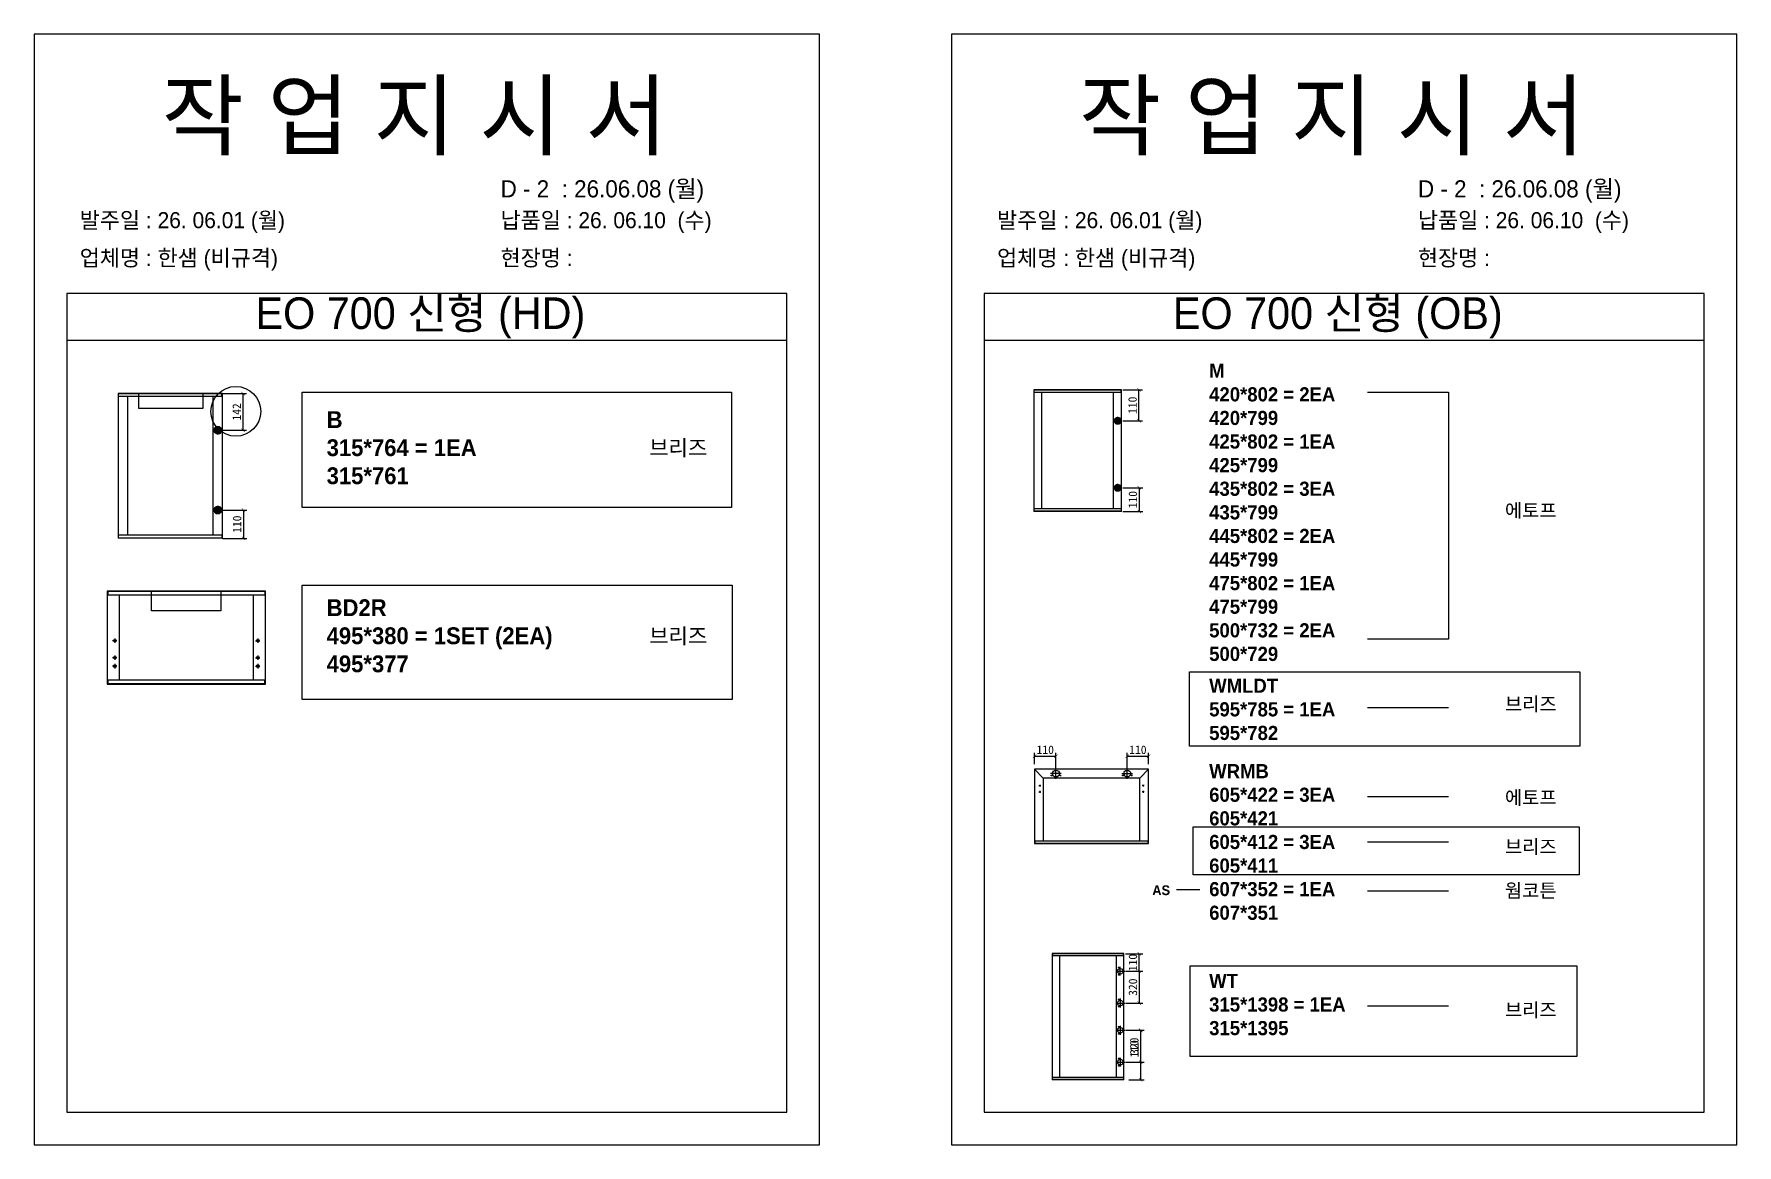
# Model space of a CAD drawing. Header units: millimetres. Extents: x -44117 to 256353, y -2095463 to 65325.
# Drawn here: x 110836 to 115851, y -978236 to -974964 of the extents above; entities that cross this region are included whole.
import ezdxf

# ---------------------------------------------------------------- set-up
doc = ezdxf.new("R2010")
doc.units = ezdxf.units.MM
doc.header["$LTSCALE"] = 10
doc.layers.add('Layer1', color=7, linetype='Continuous', lineweight=70)
doc.styles.add('MtX_Gulim', font='')
doc.styles.get('MtX_Gulim').set_extended_font_data('Gulim', bold=True)
doc.dimstyles.new('ISO-25', dxfattribs={"dimtxt": 2.5, "dimasz": 2.5, "dimexe": 1, "dimexo": 1, "dimtad": 1, "dimtxsty": 'Standard', "dimblk": 'ARCHTICK', "dimcen": 2.5, "dimadec": 0, "dimazin": 0, "dimtfac": 1, "dimtmove": 0, "dimatfit": 3, "dimfxl": 0, "dimarcsym": 0})

msp = doc.modelspace()

# ---------------------------------------------------------------- texts
at = {"color": 1, "linetype": 'Continuous', "style": 'MtX_Gulim'}
msp.add_text('AS', height=28.912273, dxfattribs=at).set_placement((114129.43803, -977500.12545))
at = {"attachment_point": 1}
for s, width, gutter_width, heights, insert, char_height in [('{\\fGulim|b0|i0|c129|p50;작 업 지 시 서}', 4553.9528048, 17.21164, [-214.58863], (111212.03012, -975107.60256), 192.7704086), ('{\\fGulim|b0|i0|c129|p50;작 업 지 시 서}', 4553.9528048, 17.21164, [-214.58863], (113913.4961, -975107.60256), 192.7704086), ('\\pt11;{\\fGulim|b0|i0|c129|p50;발주일 : 26. 06.01 (월)}', 4553.9528048, 17.21164, [47.50981], (110970.77884, -975488.62762), 47.2287501), ('{\\fGulim|b0|i0|c129|p50;납품일 : 26. 06.10  (수)}', 4553.9528048, 17.21164, [48.31684], (112209.98686, -975488.62762), 47.2287501), ('\\pt11;{\\fGulim|b0|i0|c129|p50;발주일 : 26. 06.01 (월)}', 4553.9528048, 17.21164, [47.50981], (113672.24482, -975488.62762), 47.2287501), ('{\\fGulim|b0|i0|c129|p50;납품일 : 26. 06.10  (수)}', 4553.9528048, 17.21164, [48.31684], (114911.45284, -975488.62762), 47.2287501), ('{\\fGulim|b0|i0|c129|p50;업체명 : 한샘 (비규격)}', 4553.9528048, 17.21164, [49.72484], (110970.77884, -975599.68566), 47.2287501), ('{\\fGulim|b0|i0|c129|p50;현장명 :  }', 4553.9528048, 17.21164, [52.69999], (112209.98686, -975599.68566), 47.2287501), ('{\\fGulim|b0|i0|c129|p50;업체명 : 한샘 (비규격)}', 4553.9528048, 17.21164, [49.72484], (113672.24482, -975599.68566), 47.2287501), ('{\\fGulim|b0|i0|c129|p50;현장명 :  }', 4553.9528048, 17.21164, [52.69999], (114911.45284, -975599.68566), 47.2287501), ('{\\fGulim|b0|i0|c129|p50;EO 700 신형 (HD)}', 2199.0574109, 8.31133, [-117.13327], (111488.50585, -975739.61946), 93.0868662), ('{\\fGulim|b0|i0|c129|p50;EO 700 신형 (OB)}', 2199.0574109, 8.31133, [-117.13327], (114189.97183, -975739.61946), 93.0868662), ('{\\f굴림|b1|i0|c129|p50;M\\P420*802 = 2EA\\P\\C1;420*799\\P\\C256;425*802 = 1EA\\P\\C1;425*799\\P\\C256;435*802 = 3EA\\P\\C1;435*799\\P\\C256;445*802 = 2EA\\P\\C1;445*799\\P\\C256;475*802 = 1EA\\P\\C1;475*799\\P\\C256;500*732 = 2EA\\P\\C1;500*729}', 12604.7778903, 162.10861, [-877.75748], (114296.92287, -975934.92284), 41.6850715), ('{\\f굴림|b1|i0|c129|p50;B\\P315*764 = 1EA\\P\\C1;315*761}', 14993.694483, 192.8322, [-216.37871], (111698.02486, -976074.86652), 49.5854217), ('{\\f굴림|b1|i0|c129|p50;브리즈}', 13746.5878503, 176.7933, [-50.51237], (112647.83363, -976159.9795), 45.4611341), ('{\\f굴림|b1|i0|c129|p50;에토프}', 12234.9459212, 157.35224, [-45.01131], (115167.82103, -976347.06631), 40.4620058), ('{\\f굴림|b1|i0|c129|p50;BD2R\\P495*380 = 1SET (2EA)\\P\\C1;495*377}', 14993.694483, 192.8322, [-221.95379], (111698.02486, -976628.76309), 49.5854217), ('{\\f굴림|b1|i0|c129|p50;브리즈}', 13746.5878503, 176.7933, [-50.51237], (112647.83363, -976713.87607), 45.4611341), ('{\\f굴림|b1|i0|c129|p50;WMLDT\\P595*785 = 1EA\\P\\C1;595*782}', 12604.7778903, 162.10861, [-182.01378], (114296.92287, -976862.55046), 41.6850715), ('{\\f굴림|b1|i0|c129|p50;브리즈}', 12234.9459212, 157.35224, [-44.95778], (115167.82103, -976917.21493), 40.4620058), ('{\\f굴림|b1|i0|c129|p50;WRMB\\P605*422 = 3EA\\P\\C1;605*421\\P\\C256;605*412 = 3EA\\P\\C1;605*411\\P\\C256;607*352 = 1EA\\P\\C1;607*351}', 12604.7778903, 162.10861, [-460.41051], (114296.92287, -977114.11042), 41.6850715), ('{\\f굴림|b1|i0|c129|p50;에토프}', 12234.9459212, 157.35224, [-45.01131], (115167.82103, -977192.66802), 40.4620058), ('{\\f굴림|b1|i0|c129|p50;브리즈}', 12234.9459212, 157.35224, [-44.95778], (115167.82103, -977337.44125), 40.4620058), ('{\\f굴림|b1|i0|c129|p50;웜코튼}', 12234.9459212, 157.35224, [-43.67328], (115167.82103, -977466.38396), 40.4620058), ('{\\f굴림|b1|i0|c129|p50;WT\\P315*1398 = 1EA\\P\\C1;315*1395}', 12604.7778903, 162.10861, [-182.06892], (114296.92287, -977731.88017), 41.6850715), ('{\\f굴림|b1|i0|c129|p50;브리즈}', 12234.9459212, 157.35224, [-44.95778], (115167.82103, -977817.92734), 40.4620058)]:
    msp.add_mtext_dynamic_manual_height_columns(s, width=width, gutter_width=gutter_width, heights=heights, dxfattribs=dict(at, insert=insert, char_height=char_height))
at = {"color": 1, "char_height": 50.4900421, "attachment_point": 1}
for insert in [(112210.25269, -975394.74347), (114911.71867, -975394.74347)]:
    msp.add_mtext_dynamic_manual_height_columns('{\\fGulim|b0|i0|c129|p50;D - 2  : 26.06.08 (월)}', width=4868.417403, gutter_width=18.40016, heights=[51.65327], dxfattribs=dict(at, insert=insert))

# ---------------------------------------------------------------- blocks, each defined once
blk = doc.blocks.new('_ArchTick')
at = {"color": 0, "linetype": 'ByBlock', "const_width": 0.15}
blk.add_lwpolyline([(-0.5, -0.5), (0.5, 0.5)], dxfattribs=at)
blk = doc.blocks.new('*D6670')
at = {"color": 0, "lineweight": -2}
for p, q in [((111392.7, -976022.8), (111462, -976022.8)), ((111452, -976131.1), (111452, -976022.8)), ((111392.7, -976131.1), (111462, -976131.1))]:
    blk.add_line(p, q, dxfattribs=at)
at = {"layer": 'Defpoints', "color": 0}
for p in [(111377.7, -976022.8), (111452, -976022.8), (111377.7, -976131.1)]:
    blk.add_point(p, dxfattribs=at)
at = {"color": 0, "lineweight": -2, "xscale": 10, "yscale": 10, "zscale": 10}
for p, rotation in [((111452, -976022.8), 90), ((111452, -976131.1), 270)]:
    blk.add_blockref('_ArchTick', p, dxfattribs=dict(at, rotation=rotation))
at = {"color": 0, "insert": (111433.2, -976077), "char_height": 25, "attachment_point": 5, "rotation": 90}
blk.add_mtext('142', dxfattribs=at)
blk = doc.blocks.new('*D6671')
at = {"color": 0, "lineweight": -2}
for p, q in [((111392.7, -976366), (111463.2, -976366)), ((111453.2, -976366), (111453.2, -976449.3)), ((111392.7, -976449.3), (111463.2, -976449.3))]:
    blk.add_line(p, q, dxfattribs=at)
at = {"layer": 'Defpoints', "color": 0}
for p in [(111377.7, -976366), (111377.7, -976449.3), (111453.2, -976449.3)]:
    blk.add_point(p, dxfattribs=at)
at = {"color": 0, "lineweight": -2, "xscale": 10, "yscale": 10, "zscale": 10}
for p, rotation in [((111453.2, -976366), 90), ((111453.2, -976449.3), 270)]:
    blk.add_blockref('_ArchTick', p, dxfattribs=dict(at, rotation=rotation))
at = {"color": 0, "insert": (111434.4, -976407.6), "char_height": 25, "attachment_point": 5, "rotation": 90}
blk.add_mtext('110', dxfattribs=at)
blk = doc.blocks.new('*D6672')
at = {"color": 0, "lineweight": -2}
for p, q in [((114042.7, -976011.9), (114100.1, -976011.9)), ((114090.1, -976103), (114090.1, -976011.9)), ((114042.7, -976103), (114100.1, -976103))]:
    blk.add_line(p, q, dxfattribs=at)
at = {"layer": 'Defpoints', "color": 0}
for p in [(114027.7, -976011.9), (114090.1, -976011.9), (114027.7, -976103)]:
    blk.add_point(p, dxfattribs=at)
at = {"color": 0, "lineweight": -2, "xscale": 10, "yscale": 10, "zscale": 10}
for p, rotation in [((114090.1, -976011.9), 90), ((114090.1, -976103), 270)]:
    blk.add_blockref('_ArchTick', p, dxfattribs=dict(at, rotation=rotation))
at = {"color": 0, "insert": (114071.3, -976057.4), "char_height": 25, "attachment_point": 5, "rotation": 90}
blk.add_mtext('110', dxfattribs=at)
blk = doc.blocks.new('*D6673')
at = {"color": 0, "lineweight": -2}
for p, q in [((114042.7, -976300.4), (114101.1, -976300.4)), ((114091.1, -976300.4), (114091.1, -976370.4)), ((114042.7, -976370.4), (114101.1, -976370.4))]:
    blk.add_line(p, q, dxfattribs=at)
at = {"layer": 'Defpoints', "color": 0}
for p in [(114027.7, -976300.4), (114027.7, -976370.4), (114091.1, -976370.4)]:
    blk.add_point(p, dxfattribs=at)
at = {"color": 0, "lineweight": -2, "xscale": 10, "yscale": 10, "zscale": 10}
for p, rotation in [((114091.1, -976300.4), 90), ((114091.1, -976370.4), 270)]:
    blk.add_blockref('_ArchTick', p, dxfattribs=dict(at, rotation=rotation))
at = {"color": 0, "insert": (114072.3, -976335.4), "char_height": 25, "attachment_point": 5, "rotation": 90}
blk.add_mtext('110', dxfattribs=at)
blk = doc.blocks.new('*D6674')
at = {"color": 0, "lineweight": -2}
for p, q in [((113782.8, -977114.5), (113782.8, -977081)), ((113782.8, -977091), (113845.6, -977091)), ((113845.6, -977126.9), (113845.6, -977081))]:
    blk.add_line(p, q, dxfattribs=at)
at = {"layer": 'Defpoints', "color": 0}
for p in [(113845.6, -977091), (113782.8, -977129.5), (113845.6, -977141.9)]:
    blk.add_point(p, dxfattribs=at)
at = {"color": 0, "lineweight": -2, "xscale": 10, "yscale": 10, "zscale": 10, "rotation": 180}
blk.add_blockref('_ArchTick', (113782.8, -977091), dxfattribs=at)
at = {"color": 0, "lineweight": -2, "xscale": 10, "yscale": 10, "zscale": 10}
blk.add_blockref('_ArchTick', (113845.6, -977091), dxfattribs=at)
at = {"color": 0, "insert": (113814.2, -977072.2), "char_height": 25, "attachment_point": 5}
blk.add_mtext('110', dxfattribs=at)
blk = doc.blocks.new('*D6675')
at = {"color": 0, "lineweight": -2}
for p, q in [((114055.6, -977126.9), (114055.6, -977081)), ((114055.6, -977091), (114118.4, -977091)), ((114118.4, -977114.5), (114118.4, -977081))]:
    blk.add_line(p, q, dxfattribs=at)
at = {"layer": 'Defpoints', "color": 0}
for p in [(114118.4, -977091), (114055.6, -977141.9), (114118.4, -977129.5)]:
    blk.add_point(p, dxfattribs=at)
at = {"color": 0, "lineweight": -2, "xscale": 10, "yscale": 10, "zscale": 10, "rotation": 180}
blk.add_blockref('_ArchTick', (114055.6, -977091), dxfattribs=at)
at = {"color": 0, "lineweight": -2, "xscale": 10, "yscale": 10, "zscale": 10}
blk.add_blockref('_ArchTick', (114118.4, -977091), dxfattribs=at)
at = {"color": 0, "insert": (114087, -977072.2), "char_height": 25, "attachment_point": 5}
blk.add_mtext('110', dxfattribs=at)
blk = doc.blocks.new('*D6676')
at = {"color": 0, "lineweight": -2}
for p, q in [((114050.2, -977672.8), (114101.2, -977672.8)), ((114091.2, -977724.3), (114091.2, -977672.8)), ((114050.2, -977724.3), (114101.2, -977724.3))]:
    blk.add_line(p, q, dxfattribs=at)
at = {"layer": 'Defpoints', "color": 0}
for p in [(114035.2, -977672.8), (114091.2, -977672.8), (114035.2, -977724.3)]:
    blk.add_point(p, dxfattribs=at)
at = {"color": 0, "lineweight": -2, "xscale": 10, "yscale": 10, "zscale": 10}
for p, rotation in [((114091.2, -977672.8), 90), ((114091.2, -977724.3), 270)]:
    blk.add_blockref('_ArchTick', p, dxfattribs=dict(at, rotation=rotation))
at = {"color": 0, "insert": (114072.4, -977698.5), "char_height": 25, "attachment_point": 5, "rotation": 90}
blk.add_mtext('110', dxfattribs=at)
blk = doc.blocks.new('*D6677')
at = {"color": 0, "lineweight": -2}
for p, q in [((114095.2, -977991.8), (114095.2, -977923.5)), ((114050.2, -977991.8), (114105.2, -977991.8)), ((114095.2, -978043.9), (114095.2, -977991.8)), ((114060.5, -978043.9), (114105.2, -978043.9))]:
    blk.add_line(p, q, dxfattribs=at)
at = {"layer": 'Defpoints', "color": 0}
for p in [(114035.2, -977991.8), (114095.2, -977991.8), (114045.5, -978043.9)]:
    blk.add_point(p, dxfattribs=at)
at = {"color": 0, "lineweight": -2, "xscale": 10, "yscale": 10, "zscale": 10}
for p, rotation in [((114095.2, -977991.8), 90), ((114095.2, -978043.9), 270)]:
    blk.add_blockref('_ArchTick', p, dxfattribs=dict(at, rotation=rotation))
at = {"color": 0, "insert": (114076.5, -977952.6), "char_height": 25, "attachment_point": 5, "rotation": 90}
blk.add_mtext('110', dxfattribs=at)
blk = doc.blocks.new('*D6678')
at = {"color": 0, "lineweight": -2}
for p, q in [((114050.2, -977898.2), (114105.2, -977898.2)), ((114095.2, -977991.8), (114095.2, -977898.2)), ((114050.2, -977991.8), (114105.2, -977991.8))]:
    blk.add_line(p, q, dxfattribs=at)
at = {"layer": 'Defpoints', "color": 0}
for p in [(114035.2, -977898.2), (114095.2, -977898.2), (114035.2, -977991.8)]:
    blk.add_point(p, dxfattribs=at)
at = {"color": 0, "lineweight": -2, "xscale": 10, "yscale": 10, "zscale": 10}
for p, rotation in [((114095.2, -977898.2), 90), ((114095.2, -977991.8), 270)]:
    blk.add_blockref('_ArchTick', p, dxfattribs=dict(at, rotation=rotation))
at = {"color": 0, "insert": (114076.5, -977945), "char_height": 25, "attachment_point": 5, "rotation": 90}
blk.add_mtext('320', dxfattribs=at)
blk = doc.blocks.new('*D6679')
at = {"color": 0, "lineweight": -2}
for p, q in [((114050.2, -977724.3), (114101.2, -977724.3)), ((114091.2, -977724.3), (114091.2, -977817.9)), ((114050.2, -977817.9), (114101.2, -977817.9))]:
    blk.add_line(p, q, dxfattribs=at)
at = {"layer": 'Defpoints', "color": 0}
for p in [(114035.2, -977724.3), (114035.2, -977817.9), (114091.2, -977817.9)]:
    blk.add_point(p, dxfattribs=at)
at = {"color": 0, "lineweight": -2, "xscale": 10, "yscale": 10, "zscale": 10}
for p, rotation in [((114091.2, -977724.3), 90), ((114091.2, -977817.9), 270)]:
    blk.add_blockref('_ArchTick', p, dxfattribs=dict(at, rotation=rotation))
at = {"color": 0, "insert": (114072.4, -977771.1), "char_height": 25, "attachment_point": 5, "rotation": 90}
blk.add_mtext('320', dxfattribs=at)

# ---------------------------------------------------------------- dimensions: what is measured, and where the dimension line sits
for base, p1, p2, text, picture, middle in [((114090.08267, -976011.92172), (114027.6622, -976102.95642), (114027.6622, -976011.92172), '110', '*D6672', (114071.33267, -976057.43907)), ((111451.98335, -976022.82493), (111377.73266, -976131.11295), (111377.73266, -976022.82493), '142', '*D6670', (111433.23335, -976076.96894)), ((114091.08104, -976370.42018), (114027.6622, -976300.3868), (114027.6622, -976370.42018), '110', '*D6673', (114072.33104, -976335.40349)), ((111453.17093, -976449.26771), (111377.73266, -976365.96127), (111377.73266, -976449.26771), '110', '*D6671', (111434.42093, -976407.61449)), ((114091.16563, -977817.89822), (114035.16005, -977724.28207), (114035.16005, -977817.89822), '320', '*D6679', (114072.41563, -977771.09015)), ((114095.23439, -977898.18829), (114035.16005, -977991.80443), (114035.16005, -977898.18829), '320', '*D6678', (114076.48439, -977944.99636)), ((114095.23439, -977991.80443), (114045.51876, -978043.87567), (114035.16005, -977991.80443), '110', '*D6677', (114076.48439, -977952.63776))]:
    dim = msp.add_linear_dim(base=base, p1=p1, p2=p2, angle=90, text=text, dimstyle='ISO-25', override={"dimscale": 10, "dimasz": 1, "dimexo": 1.5, "dimtxsty": 'Standard'})
    dim.commit()
    dim.dimension.update_dxf_attribs({"geometry": picture, "text_midpoint": middle})
for base, p1, p2, picture, middle in [((113845.63818, -977090.96538), (113782.79546, -977129.5168), (113845.63818, -977141.91238), '*D6674', (113814.21682, -977072.21538)), ((114118.427, -977090.96538), (114055.58429, -977141.91238), (114118.427, -977129.5168), '*D6675', (114087.00565, -977072.21538))]:
    dim = msp.add_linear_dim(base=base, p1=p1, p2=p2, text='110', dimstyle='ISO-25', override={"dimscale": 10, "dimasz": 1, "dimexo": 1.5, "dimtxsty": 'Standard'})
    dim.commit()
    dim.dimension.update_dxf_attribs({"geometry": picture, "text_midpoint": middle})
dim = msp.add_linear_dim(base=(114091.16563, -977672.80503), p1=(114035.16005, -977724.28206), p2=(114035.16005, -977672.80503), angle=90, text='110', dimstyle='ISO-25', override={"dimscale": 10, "dimasz": 1, "dimexo": 1.5, "dimtxsty": 'Standard'})
dim.commit()
dim.dimension.update_dxf_attribs({"geometry": '*D6676', "text_midpoint": (114091.16563, -977698.54355), "dimtype": 160})

# ---------------------------------------------------------------- linework, layer by layer
for p, q in [((113053.25381, -975728.60859), (110932.77931, -975728.60859)), ((115754.71979, -975728.60859), (113634.24529, -975728.60859)), ((113053.25381, -975866.30174), (110932.77931, -975866.30174)), ((115754.71979, -975866.30174), (113634.24529, -975866.30174)), ((113780.69482, -976012.17926), (113780.69482, -976370.16263)), ((114038.80104, -976012.64284), (113780.69482, -976012.64284)), ((114038.5435, -976011.92172), (113780.95236, -976011.92172)), ((114037.51333, -976019.64798), (114037.51333, -976011.92172)), ((114038.80104, -976370.16263), (114038.80104, -976012.17926)), ((111083.95886, -976023.13128), (111083.95886, -976448.96134)), ((111390.98258, -976023.68272), (111083.95886, -976023.68272)), ((111390.98258, -976032.01551), (111083.95886, -976032.01551)), ((111390.67622, -976022.82493), (111084.26521, -976022.82493)), ((111111.22424, -976031.4028), (111111.22424, -976440.07713)), ((111363.41085, -976440.07713), (111363.41085, -976032.01551)), ((111389.45081, -976032.01551), (111389.45081, -976022.82493)), ((111390.98258, -976448.96134), (111390.98258, -976023.13128)), ((114038.80104, -976019.64798), (113780.69482, -976019.64798)), ((113803.61606, -976019.13289), (113803.61606, -976362.69392)), ((114015.62226, -976362.69392), (114015.62226, -976019.64798)), ((114038.80104, -976362.69392), (113780.69482, -976362.69392)), ((113781.98253, -976370.42018), (113781.98253, -976362.69392)), ((114037.51333, -976362.69392), (114037.51333, -976370.42018)), ((114038.80104, -976369.69907), (113780.69482, -976369.69907)), ((114038.5435, -976370.42018), (113780.95236, -976370.42018)), ((111390.98258, -976440.07713), (111083.95886, -976440.07713)), ((111390.98258, -976448.40992), (111083.95886, -976448.40992)), ((111390.67622, -976449.26771), (111084.26521, -976449.26771)), ((111085.49062, -976449.26771), (111085.49062, -976440.07713)), ((111389.45081, -976440.07713), (111389.45081, -976449.26771)), ((111051.82429, -976605.4677), (111051.82429, -976878.663)), ((111517.58705, -976606.17222), (111051.82429, -976606.17222)), ((111517.19565, -976605.07631), (111052.21569, -976605.07631)), ((111053.78127, -976605.07631), (111053.78127, -976616.81822)), ((111515.63006, -976605.07631), (111515.63006, -976616.81822)), ((111517.58705, -976878.663), (111517.58705, -976605.4677)), ((111517.58705, -976616.81822), (111051.82429, -976616.81822)), ((111087.05004, -976616.81822), (111087.05004, -976867.31248)), ((111482.36129, -976867.31248), (111482.36129, -976616.81822)), ((111080.59199, -976750.67609), (111067.67588, -976750.67609)), ((111074.13393, -976744.21803), (111074.13393, -976757.13414)), ((111488.81935, -976750.67609), (111501.73546, -976750.67609)), ((111495.2774, -976744.21803), (111495.2774, -976757.13414)), ((111080.59199, -976800.77494), (111067.67588, -976800.77494)), ((111074.13393, -976794.31688), (111074.13393, -976807.23299)), ((111488.81935, -976800.77494), (111501.73546, -976800.77494)), ((111495.2774, -976794.31688), (111495.2774, -976807.23299)), ((111080.59199, -976825.82437), (111067.67588, -976825.82437)), ((111074.13393, -976819.36631), (111074.13393, -976832.28242)), ((111488.81935, -976825.82437), (111501.73546, -976825.82437)), ((111495.2774, -976819.36631), (111495.2774, -976832.28242)), ((111517.58705, -976867.31248), (111051.82429, -976867.31248)), ((111517.58705, -976877.95849), (111051.82429, -976877.95849)), ((111052.21569, -976879.0544), (111517.19565, -976879.0544)), ((111053.78127, -976867.31248), (111053.78127, -976879.0544)), ((111515.63006, -976879.0544), (111515.63006, -976867.31248)), ((113782.50719, -977129.5168), (113782.50719, -977348.02494)), ((113808.16316, -977155.17277), (113782.59162, -977129.31297)), ((114118.427, -977129.22854), (113782.79546, -977129.22854)), ((113808.16316, -977155.17277), (113808.16316, -977340.24167)), ((114093.0593, -977155.17277), (113808.16316, -977155.17277)), ((113861.36191, -977141.91238), (113829.91445, -977141.91238)), ((113834.97221, -977147.67777), (113830.3599, -977147.67777)), ((113832.66606, -977145.37162), (113832.66606, -977149.98393)), ((113845.63818, -977157.63612), (113845.63818, -977126.18865)), ((113860.91645, -977147.67777), (113856.30414, -977147.67777)), ((113858.6103, -977145.37162), (113858.6103, -977149.98393)), ((114039.86056, -977141.91238), (114071.30803, -977141.91238)), ((114044.91834, -977147.67777), (114040.30603, -977147.67777)), ((114042.61218, -977145.37162), (114042.61218, -977149.98393)), ((114055.5843, -977157.63612), (114055.5843, -977126.18865)), ((114070.86257, -977147.67777), (114066.25026, -977147.67777)), ((114068.55642, -977145.37162), (114068.55642, -977149.98393)), ((114093.0593, -977155.17277), (114118.63084, -977129.31297)), ((114093.0593, -977339.66513), (114093.0593, -977155.17277)), ((114118.71527, -977348.02494), (114118.71527, -977129.5168)), ((113795.47932, -977177.65778), (113801.2447, -977177.65778)), ((113795.47932, -977196.10701), (113801.2447, -977196.10701)), ((113798.36201, -977174.77509), (113798.36201, -977180.54047)), ((113798.36201, -977193.22432), (113798.36201, -977198.98971)), ((114105.74316, -977177.65778), (114099.97777, -977177.65778)), ((114105.74316, -977196.10701), (114099.97777, -977196.10701)), ((114102.86046, -977174.77509), (114102.86046, -977180.54047)), ((114102.86046, -977193.22432), (114102.86046, -977198.98971)), ((113782.50719, -977339.66513), (114118.71527, -977339.66513)), ((113782.50719, -977347.50605), (114118.427, -977347.50605)), ((113782.79546, -977348.31321), (114118.427, -977348.31321)), ((113783.94854, -977339.66513), (113783.94854, -977348.31321)), ((114117.27392, -977348.31321), (114117.27392, -977339.66513)), ((113834.65558, -977672.37842), (113834.65558, -978043.70807)), ((114045.58818, -977672.80503), (113834.65558, -977672.80503)), ((114045.58818, -977679.25151), (113834.65558, -977679.25151)), ((114045.35118, -977672.14142), (113834.89258, -977672.14142)), ((113835.8406, -977672.14142), (113835.8406, -977679.25151)), ((113855.74884, -977678.7775), (113855.74884, -978036.835)), ((114024.25792, -978036.835), (114024.25792, -977679.25151)), ((114032.79002, -977713.61693), (114028.99797, -977713.61693)), ((114030.894, -977711.72091), (114030.894, -977715.51295)), ((114035.16005, -977737.20946), (114035.16005, -977711.35467)), ((114044.40316, -977679.25151), (114044.40316, -977672.14142)), ((114045.58818, -978043.70807), (114045.58818, -977672.37842)), ((114022.23266, -977724.28206), (114048.08744, -977724.28206)), ((114032.79002, -977734.94719), (114028.99797, -977734.94719)), ((114030.894, -977733.05117), (114030.894, -977736.84322)), ((114022.23266, -977817.89822), (114048.08744, -977817.89822)), ((114032.79002, -977807.23308), (114028.99797, -977807.23308)), ((114030.894, -977805.33706), (114030.894, -977809.12911)), ((114035.16005, -977804.97083), (114035.16005, -977830.82561)), ((114032.79002, -977828.56335), (114028.99797, -977828.56335)), ((114030.894, -977826.66732), (114030.894, -977830.45937)), ((114022.23266, -977898.18829), (114048.08744, -977898.18829)), ((114032.79002, -977887.52315), (114028.99797, -977887.52315)), ((114032.79002, -977908.85341), (114028.99797, -977908.85341)), ((114030.894, -977885.62712), (114030.894, -977889.41917)), ((114030.894, -977906.95739), (114030.894, -977910.74943)), ((114035.16005, -977885.26089), (114035.16005, -977911.11568)), ((114022.23266, -977991.80443), (114048.08744, -977991.80443)), ((114032.79002, -977981.13929), (114028.99797, -977981.13929)), ((114032.79002, -978002.46955), (114028.99797, -978002.46955)), ((114030.894, -977979.24327), (114030.894, -977983.03531)), ((114030.894, -978000.57353), (114030.894, -978004.36558)), ((114035.16005, -977978.87703), (114035.16005, -978004.73182)), ((114045.58818, -978036.835), (113834.65558, -978036.835)), ((114045.58818, -978043.28148), (113834.65558, -978043.28148)), ((114045.35118, -978043.94508), (113834.89258, -978043.94508)), ((113835.8406, -978043.94508), (113835.8406, -978036.835)), ((114044.40316, -978036.835), (114044.40316, -978043.94508))]:
    msp.add_line(p, q)
at = {"color": 1}
msp.add_line((114269.33787, -977484.5912), (114200.76277, -977484.5912), dxfattribs=at)
for points in [[(110836.39411, -978235.76714), (113149.63901, -978235.76714), (113149.63901, -974964.17792), (110836.39411, -974964.17792)], [(113537.86009, -978235.76714), (115851.10499, -978235.76714), (115851.10499, -974964.17792), (113537.86009, -974964.17792)], [(111625.57682, -976018.88516), (112889.85223, -976018.88516), (112889.85223, -976358.02019), (111625.57682, -976358.02019)], [(111625.57682, -976587.43505), (112892.34587, -976587.43505), (112892.34587, -976924.07644), (111625.57682, -976924.07644)], [(114239.09068, -976842.07952), (115388.75389, -976842.07952), (115388.75389, -977061.8028), (114239.09068, -977061.8028)], [(114250.18781, -977299.28149), (115386.53447, -977299.28149), (115386.53447, -977440.66028), (114250.18781, -977440.66028)], [(114241.3101, -977708.74592), (115379.87619, -977708.74592), (115379.87619, -977975.07716), (114241.3101, -977975.07716)]]:
    msp.add_lwpolyline(points, close=True)
for points in [[(110932.77931, -975728.60859), (110932.77931, -978139.38194), (113053.25381, -978139.38194), (113053.25381, -975728.60859)], [(113634.24529, -975728.60859), (113634.24529, -978139.38194), (115754.71979, -978139.38194), (115754.71979, -975728.60859)], [(111333.50675, -976022.82493), (111333.50675, -976067.16717), (111144.5356, -976067.16717), (111144.5356, -976022.82493)], [(114763.50664, -976018.6511), (115001.65007, -976018.6511), (115001.65007, -976746.49792), (114763.50664, -976746.49792)], [(111386.38549, -976605.07631), (111386.38549, -976663.01259), (111181.84595, -976663.01259), (111181.84595, -976605.07631)], [(114763.50664, -976947.74589), (115001.65007, -976947.74589)], [(114763.50664, -977209.36825), (115001.65007, -977209.36825)], [(114763.50664, -977343.53357), (115001.65007, -977343.53357)], [(114763.50664, -977487.69712), (115001.65007, -977487.69712)], [(114763.50664, -977825.7952), (115001.65007, -977825.7952)]]:
    msp.add_lwpolyline(points)
msp.add_circle((111430.51589, -976075.32808), 73.25067, dxfattribs=at)
for centre, radius in [((111074.13393, -976750.67609), 3.91397), ((111495.2774, -976750.67609), 3.91397), ((111074.13393, -976800.77494), 3.91397), ((111495.2774, -976800.77494), 3.91397), ((111074.13393, -976825.82437), 3.91397), ((111495.2774, -976825.82437), 3.91397), ((113832.66606, -977147.67777), 0.92246), ((113845.63818, -977141.91238), 10.08943), ((113858.6103, -977147.67777), 0.92246), ((114042.61218, -977147.67777), 0.92246), ((114055.5843, -977141.91238), 10.08943), ((114068.55642, -977147.67777), 0.92246), ((113798.36201, -977177.65778), 0.86481), ((113798.36201, -977196.10701), 0.86481), ((114102.86046, -977177.65778), 0.86481), ((114102.86046, -977196.10701), 0.86481), ((114035.16005, -977724.28206), 8.2951), ((114030.894, -977713.61693), 0.75841), ((114030.894, -977734.94719), 0.75841), ((114035.16005, -977817.89822), 8.2951), ((114030.894, -977807.23308), 0.75841), ((114030.894, -977828.56335), 0.75841), ((114035.16005, -977898.18829), 8.2951), ((114030.894, -977887.52315), 0.75841), ((114030.894, -977908.85341), 0.75841), ((114035.16005, -977991.80443), 8.2951), ((114030.894, -977981.13929), 0.75841), ((114030.894, -978002.46955), 0.75841)]:
    msp.add_circle(centre, radius)
for centre, radius, start, end in [((114038.5435, -976012.17926), 0.25754, 0, 90), ((111390.67622, -976023.13128), 0.30635, 0, 90), ((113780.95236, -976370.16264), 0.25754, 180, 270), ((114038.5435, -976370.16264), 0.25754, 270, 0), ((111084.26521, -976448.96136), 0.30635, 180, 270), ((111390.67622, -976448.96136), 0.30635, 270, 0), ((111052.21569, -976605.4677), 0.3914, 90, 180), ((111517.19565, -976605.4677), 0.3914, 0, 90), ((111052.21569, -976878.663), 0.3914, 180, 270), ((111517.19565, -976878.663), 0.3914, 270, 0), ((113782.79546, -977129.5168), 0.28827, 90, 180), ((114118.427, -977129.5168), 0.28827, 0, 90), ((113782.79546, -977348.02494), 0.28827, 180, 270), ((114118.427, -977348.02494), 0.28827, 270, 0), ((113834.89258, -977672.37842), 0.237, 90, 180), ((114045.35118, -977672.37842), 0.237, 0, 90), ((113834.89258, -978043.70808), 0.237, 180, 270), ((114045.35118, -978043.70808), 0.237, 270, 0)]:
    msp.add_arc(centre, radius, start, end)
at = {"layer": 'Layer1'}
for p, q in [((114027.6622, -976093.46441), (114027.6622, -976112.44842)), ((111377.73266, -976119.82198), (111377.73266, -976142.40392)), ((114027.6622, -976309.8788), (114027.6622, -976290.8948)), ((111377.73266, -976377.25224), (111377.73266, -976354.6703))]:
    msp.add_line(p, q, dxfattribs=at)
for points in [[(114037.15421, -976102.95642), (114018.1702, -976102.95642)], [(111389.02363, -976131.11295), (111366.44169, -976131.11295)], [(114037.15421, -976300.3868), (114018.1702, -976300.3868)], [(111389.02363, -976365.96127), (111366.44169, -976365.96127)]]:
    msp.add_lwpolyline(points, close=True, dxfattribs=at)
for centre, radius in [((114027.6622, -976102.95642), 6.328), ((111377.73266, -976131.11295), 7.52731), ((114027.6622, -976300.3868), 6.328), ((111377.73266, -976365.96127), 7.52731)]:
    msp.add_circle(centre, radius, dxfattribs=at)

msp.set_redraw_order([(e.dxf.handle, doc.entitydb.next_handle()) for e in msp.query("TEXT MTEXT ATTDEF DIMENSION ARC_DIMENSION")])  # texts and dimensions are drawn at this point

doc.saveas('drawing.dxf')
